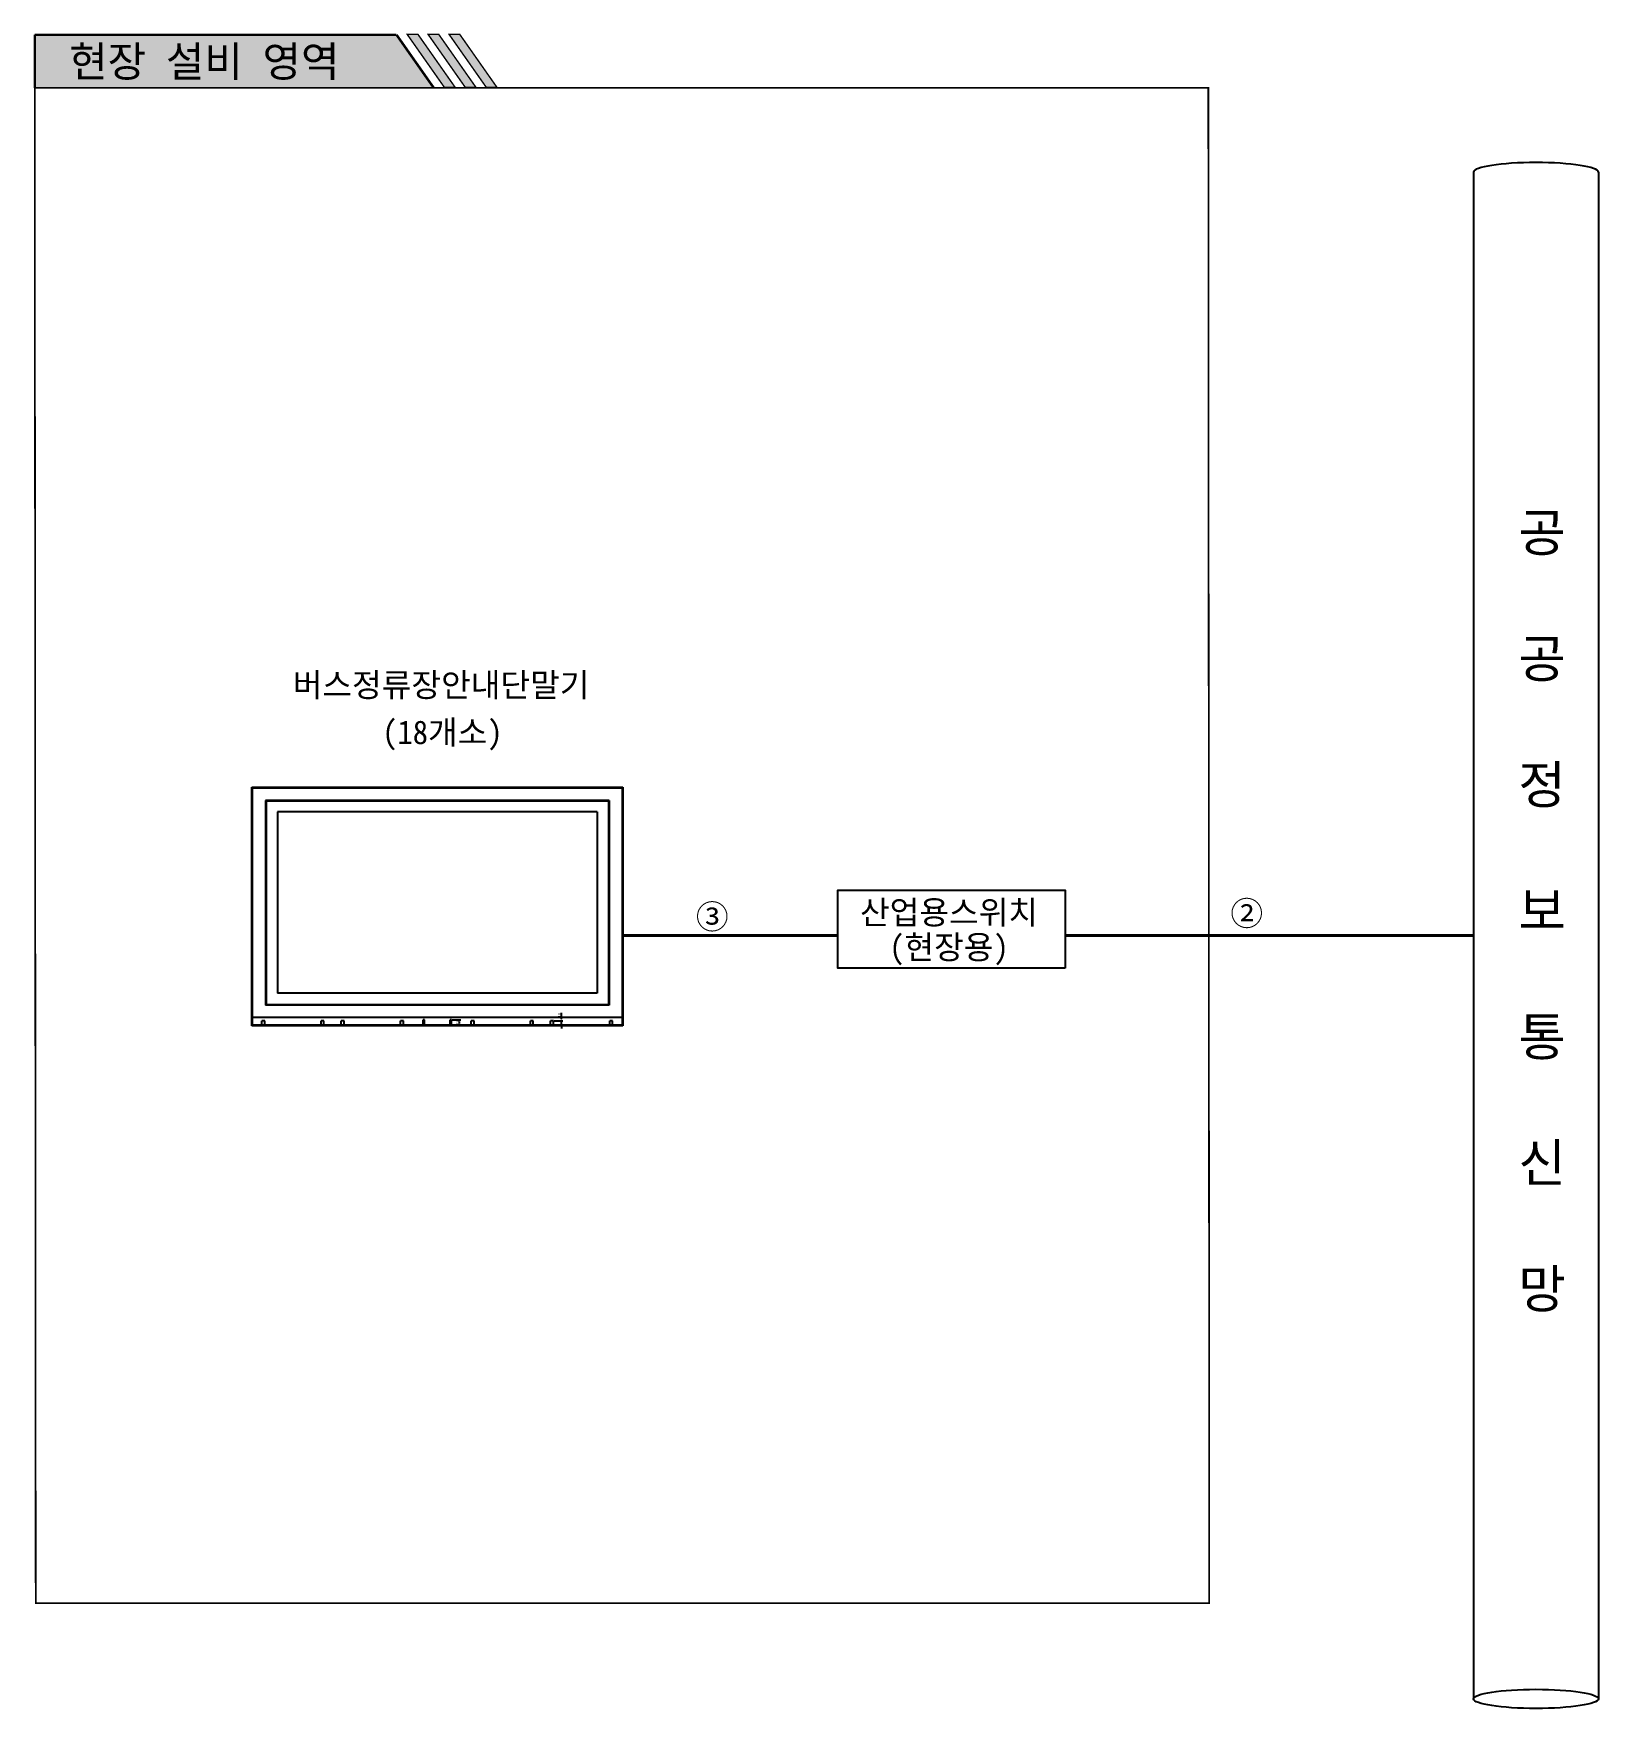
# Model space of a CAD drawing. Extents: x 36 to 402, y 15 to 266.
# Drawn here: x 36 to 185.8, y 104.3 to 264.7 of the extents above; entities that cross this region are included whole.
import ezdxf
from ezdxf.enums import TextEntityAlignment as Align

# ---------------------------------------------------------------- set-up
doc = ezdxf.new("R2010")
doc.units = 0
doc.header["$MEASUREMENT"] = 0
doc.linetypes.add('HIDDEN', pattern=[5.5, 4, -1.5])
doc.layers.get('0').update_dxf_attribs({"linetype": 'CONTINUOUS'})
for name, color, linetype in [('0-도로', 7, 'CONTINUOUS'), ('CCTV', 3, 'CONTINUOUS'), ('DETL', 7, 'CONTINUOUS'), ('hidden', 2, 'HIDDEN'), ('TEXT', 7, 'CONTINUOUS'), ('U-CITY-BORD-TEXT', 7, 'CONTINUOUS')]:
    doc.layers.add(name, color=color, linetype=linetype)
doc.styles.add('bord', font='')
doc.styles.add('HY해드라인M', font='')
doc.styles.get('bord').set_extended_font_data('GulimChe')
doc.styles.get('HY해드라인M').set_extended_font_data('GulimChe')

msp = doc.modelspace()

# ---------------------------------------------------------------- texts
at = {"style": 'HY해드라인M'}
for s, p in [('③', (100.97, 180.11)), ('②', (152.13, 180.43))]:
    msp.add_text(s, height=2.3, dxfattribs=at).set_placement(p, align=Align.MIDDLE_CENTER)
at = {"color": 0, "linetype": 'ByBlock', "style": 'HY해드라인M'}
for s, p in [('12', (76.72, 169.77)), ('10', (86.47, 170.48))]:
    msp.add_text(s, height=0.264, rotation=90, dxfattribs=at).set_placement(p)
at = {"layer": 'CCTV', "color": 7, "style": 'HY해드라인M'}
for s, p in [('산업용스위치', (123.63, 180.53)), ('(현장용)', (123.63, 177.2))]:
    msp.add_text(s, height=2.263, dxfattribs=at).set_placement(p, align=Align.MIDDLE_CENTER)
at = {"layer": 'DETL', "color": 3, "insert": (178.12, 218.71), "char_height": 3.62, "width": 98.2575, "attachment_point": 1, "style": 'HY해드라인M'}
msp.add_mtext('공\\P\\P공\\P\\P정\\P\\P보\\P\\P통\\P\\P신\\P\\P망', dxfattribs=at)
at = {"layer": 'TEXT', "color": 3, "style": 'HY해드라인M'}
for s, p in [('버스정류장안내단말기', (60.82, 201.17)), ('(18개소)', (69.38, 196.64))]:
    msp.add_text(s, height=2.263, dxfattribs=at).set_placement(p)
at = {"layer": 'U-CITY-BORD-TEXT', "color": 7, "true_color": 0xffffff, "style": 'bord'}
msp.add_text('현장 설비 영역', height=2.933, dxfattribs=at).set_placement((39.42, 260.53))

# ---------------------------------------------------------------- hatches: boundary and pattern name
at = {"layer": '0-도로'}
h = msp.add_hatch(color=52, dxfattribs=at)
h.dxf.hatch_style = 2
h.paths.add_polyline_path([(70.75, 264.55), (36.13, 264.55), (36.13, 259.46), (74.32, 259.46)])
h.paths.add_polyline_path([(72.81, 264.58), (71.78, 264.58), (75.33, 259.52), (76.36, 259.52)])
h.paths.add_polyline_path([(74.8, 264.58), (73.78, 264.58), (77.33, 259.52), (78.35, 259.52)])
h.paths.add_polyline_path([(76.81, 264.58), (75.79, 264.58), (79.34, 259.52), (80.36, 259.52)])

# ---------------------------------------------------------------- linework, layer by layer
at = {"color": 0, "linetype": 'ByBlock'}
for p, q in [((56.89, 169.67), (56.89, 192.51)), ((56.89, 192.51), (92.42, 192.51)), ((92.42, 192.51), (92.42, 169.67)), ((58.29, 191.17), (58.29, 171.69)), ((91.03, 191.17), (58.29, 191.17)), ((91.03, 191.17), (91.03, 171.69)), ((59.36, 190.15), (59.36, 172.8)), ((89.95, 190.15), (59.36, 190.15)), ((89.95, 190.15), (89.95, 172.8)), ((91.03, 171.69), (58.29, 171.69)), ((89.95, 172.81), (59.36, 172.81)), ((89.95, 172.8), (59.36, 172.8)), ((91.03, 171.69), (89.64, 171.69)), ((92.42, 170.47), (56.89, 170.47)), ((76.09, 170.24), (76.92, 170.24)), ((76.78, 169.9), (76.78, 170.09)), ((85.84, 170.16), (86.67, 170.16)), ((86.54, 170.32), (86.54, 170.92)), ((86.54, 169.74), (86.54, 170.16)), ((92.42, 169.67), (56.89, 169.67)), ((76.09, 169.74), (76.92, 169.74)), ((85.84, 169.74), (86.67, 169.74)), ((86.54, 169.58), (86.54, 169.42))]:
    msp.add_line(p, q, dxfattribs=at)
at = {"color": 1, "lineweight": 40, "ltscale": 0.05}
for points in [[(113, 178.31), (92.27, 178.31)], [(173.84, 178.31), (134.83, 178.31)]]:
    msp.add_lwpolyline(points, dxfattribs=at)
at = {"color": 0, "linetype": 'ByBlock'}
for points in [[(76.76, 170.09), (76.81, 170.09), (76.78, 170.24)], [(86.52, 170.32), (86.57, 170.32), (86.54, 170.16)], [(76.76, 169.9), (76.81, 169.9), (76.78, 169.74)], [(86.52, 169.58), (86.57, 169.58), (86.54, 169.74)]]:
    msp.add_solid(points, dxfattribs=at)
at = {"layer": 'CCTV', "color": 7, "ltscale": 1500}
msp.add_lwpolyline([(134.75, 175.18), (113, 175.18), (113, 182.66), (134.75, 182.66)], close=True, dxfattribs=at)
at = {"layer": 'DETL', "ltscale": 1500}
for p, q in [((173.84, 251.4), (173.84, 105.23)), ((185.79, 251.4), (185.79, 105.23))]:
    msp.add_line(p, q, dxfattribs=at)
at = {"layer": 'DETL'}
msp.add_ellipse((179.81, 251.4), major_axis=(-5.98, 0), ratio=0.153248, start_param=3.141593, end_param=6.283185, dxfattribs=at)
msp.add_ellipse((179.81, 105.23), major_axis=(-5.98, 0), ratio=0.153248, dxfattribs=at)
at = {"layer": 'hidden', "color": 0, "linetype": 'ByBlock'}
for p, q in [((56.96, 192.44), (92.35, 192.44)), ((56.96, 169.74), (56.96, 192.44)), ((92.35, 192.44), (92.35, 169.74)), ((58.22, 191.24), (58.22, 171.63)), ((91.09, 191.24), (58.22, 191.24)), ((91.09, 191.24), (91.09, 171.63)), ((91.09, 171.63), (58.22, 171.63)), ((57.87, 169.74), (57.87, 170.16)), ((58.14, 170.16), (57.87, 170.16)), ((58.14, 169.74), (58.14, 170.16)), ((63.54, 169.74), (63.54, 170.16)), ((63.81, 170.16), (63.54, 170.16)), ((63.81, 169.74), (63.81, 170.16)), ((65.47, 169.74), (65.47, 170.16)), ((65.74, 170.16), (65.47, 170.16)), ((65.74, 169.74), (65.74, 170.16)), ((71.14, 169.74), (71.14, 170.16)), ((71.41, 170.16), (71.14, 170.16)), ((71.41, 169.74), (71.41, 170.16)), ((73.29, 169.74), (73.29, 170.24)), ((73.42, 170.24), (73.29, 170.24)), ((73.42, 169.74), (73.42, 170.24)), ((75.9, 169.74), (75.9, 170.24)), ((76.02, 170.24), (75.9, 170.24)), ((76.02, 169.74), (76.02, 170.24)), ((77.91, 169.74), (77.91, 170.16)), ((78.18, 170.16), (77.91, 170.16)), ((78.18, 169.74), (78.18, 170.16)), ((83.57, 169.74), (83.57, 170.16)), ((83.84, 170.16), (83.57, 170.16)), ((83.84, 169.74), (83.84, 170.16)), ((85.5, 169.74), (85.5, 170.16)), ((85.77, 170.16), (85.5, 170.16)), ((85.77, 169.74), (85.77, 170.16)), ((91.17, 169.74), (91.17, 170.16)), ((91.44, 170.16), (91.17, 170.16)), ((91.44, 169.74), (91.44, 170.16)), ((92.35, 169.74), (56.96, 169.74))]:
    msp.add_line(p, q, dxfattribs=at)
at = {"layer": 'U-CITY-BORD-TEXT', "const_width": 0.237}
for points in [[(36.13, 264.55), (70.75, 264.55)], [(36.13, 259.46), (36.13, 264.55)], [(70.75, 264.55), (74.32, 259.46)]]:
    msp.add_lwpolyline(points, dxfattribs=at)
at = {"layer": 'U-CITY-BORD-TEXT', "color": 7, "const_width": 0.137}
for points in [[(71.78, 264.58), (72.81, 264.58), (76.36, 259.52), (75.33, 259.52), (71.78, 264.58)], [(73.78, 264.58), (74.8, 264.58), (78.35, 259.52), (77.33, 259.52), (73.78, 264.58)], [(75.79, 264.58), (76.81, 264.58), (80.36, 259.52), (79.34, 259.52), (75.79, 264.58)]]:
    msp.add_lwpolyline(points, dxfattribs=at)
at = {"layer": 'U-CITY-BORD-TEXT', "const_width": 0.165}
msp.add_lwpolyline([(148.45, 259.46), (148.54, 114.4), (36.22, 114.4), (36.13, 259.46), (148.45, 259.46)], close=True, dxfattribs=at)

msp.set_redraw_order([(e.dxf.handle, doc.entitydb.next_handle()) for e in msp.query("TEXT MTEXT ATTDEF DIMENSION ARC_DIMENSION")])  # texts and dimensions are drawn at this point

doc.saveas('drawing.dxf')
